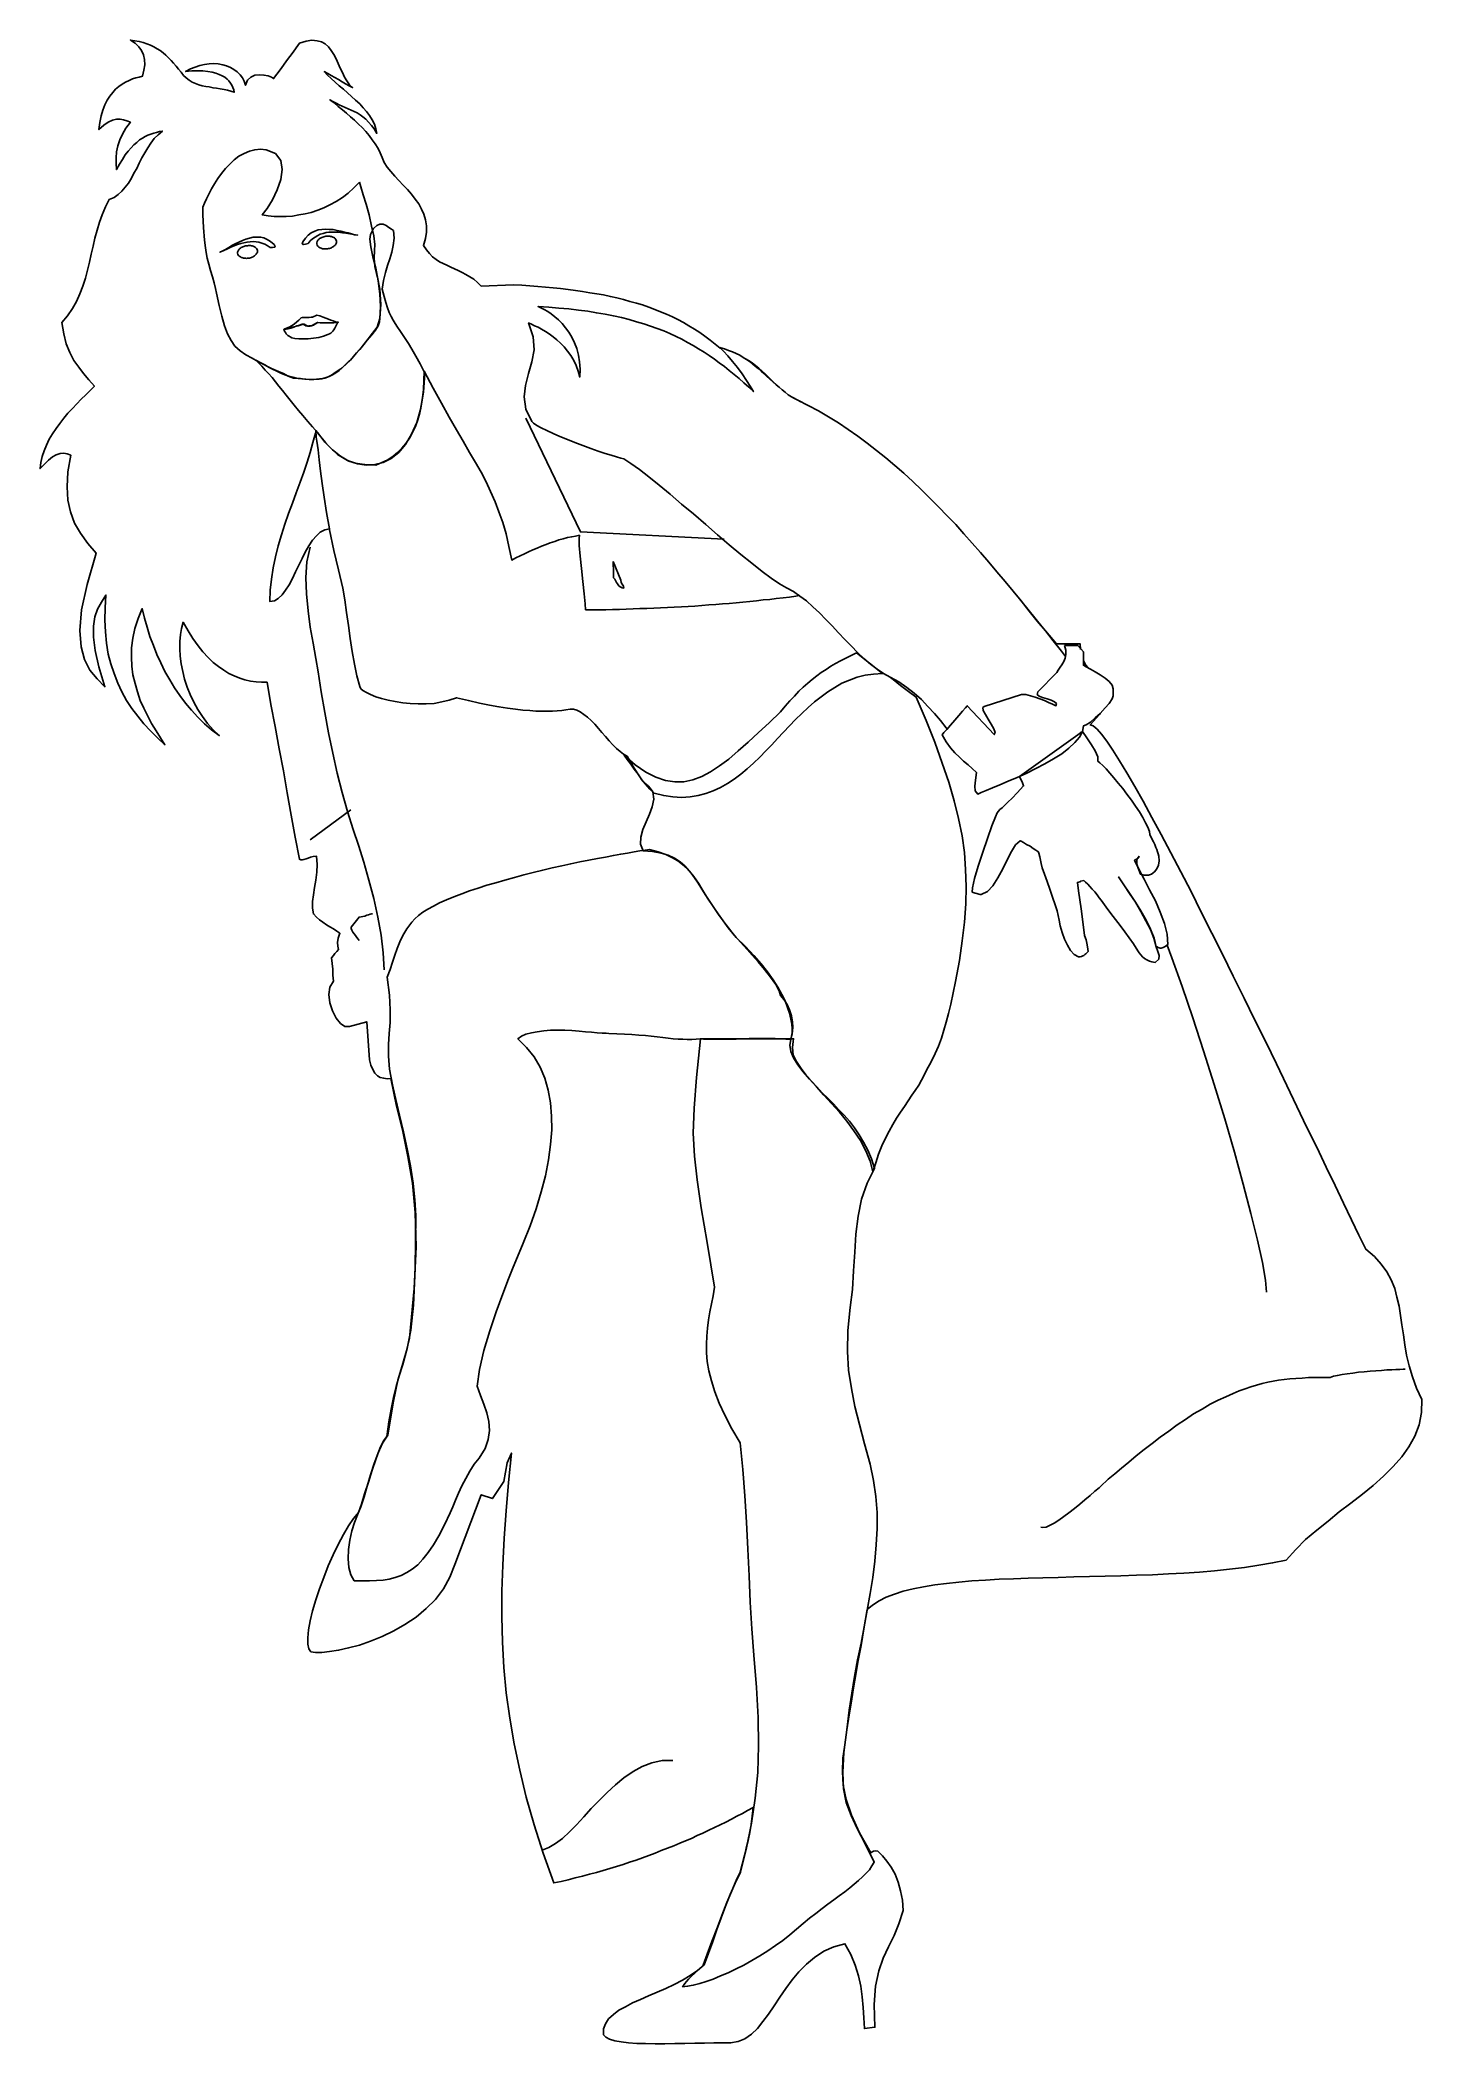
# Model space of a CAD drawing. Extents: x 137.57 to 138.53, y 60.03 to 61.42.
import ezdxf

# ---------------------------------------------------------------- set-up
doc = ezdxf.new("R2010")
doc.units = 0
doc.layers.get('0').update_dxf_attribs({"linetype": 'CONTINUOUS'})

msp = doc.modelspace()

# ---------------------------------------------------------------- linework, layer by layer
at = {"linetype": 'CONTINUOUS'}
for points in [[(138.0407, 61.2044), (138.0404, 61.2046), (138.0369, 61.2075), (138.0335, 61.2102), (138.0298, 61.213), (138.0262, 61.2155), (138.0225, 61.2179), (138.0187, 61.2202), (138.0149, 61.2224), (138.0111, 61.2244), (138.0073, 61.2264), (138.0033, 61.2282), (137.9991, 61.2299), (137.9951, 61.2315), (137.9909, 61.2331), (137.9866, 61.2346), (137.9824, 61.2359), (137.9778, 61.2371), (137.9735, 61.2384), (137.9689, 61.2395), (137.9644, 61.2404), (137.9596, 61.2415), (137.9549, 61.2424), (137.95, 61.2431), (137.9451, 61.2439), (137.9402, 61.2446), (137.9351, 61.2453), (137.9298, 61.2459), (137.9247, 61.2464), (137.9193, 61.247), (137.914, 61.2475), (137.9086, 61.2479), (137.9029, 61.2482), (137.8973, 61.2486), (137.8747, 61.2477), (137.8722, 61.2502), (137.8697, 61.2524), (137.8669, 61.2542), (137.8642, 61.2557), (137.8617, 61.2571), (137.8589, 61.2584), (137.8562, 61.2597), (137.8537, 61.2608), (137.8509, 61.2621), (137.8484, 61.2633), (137.8458, 61.2646), (137.8435, 61.2662), (137.8411, 61.268), (137.8389, 61.2702), (137.8368, 61.2728), (137.8348, 61.2757), (137.8362, 61.2806), (137.8369, 61.2851), (137.8369, 61.2895), (137.8362, 61.2937), (137.8351, 61.2975), (137.8335, 61.3011), (137.8315, 61.3048), (137.8291, 61.308), (137.8264, 61.3113), (137.8237, 61.3146), (137.8208, 61.3177), (137.8178, 61.3208), (137.8149, 61.3239), (137.8122, 61.327), (137.8097, 61.33), (137.8075, 61.3333), (137.8062, 61.3368), (137.8049, 61.34), (137.8033, 61.3431), (137.8013, 61.3462), (137.7993, 61.3491), (137.7971, 61.352), (137.7948, 61.3548), (137.7924, 61.3575), (137.7897, 61.36), (137.7869, 61.3626), (137.7842, 61.3651), (137.7815, 61.3675), (137.7786, 61.3699), (137.7757, 61.3722), (137.7729, 61.3746), (137.77, 61.3769), (137.772, 61.3757), (137.7742, 61.3744), (137.7764, 61.3733), (137.7784, 61.3724), (137.7806, 61.3715), (137.7826, 61.3706), (137.7848, 61.3697), (137.7868, 61.3688), (137.7889, 61.3677), (137.7909, 61.3664), (137.7929, 61.3649), (137.7949, 61.3633), (137.7968, 61.3613), (137.7988, 61.3591), (137.8006, 61.3566), (137.8024, 61.3535), (137.8017, 61.3568), (137.8008, 61.3599), (137.7993, 61.3629), (137.7975, 61.3659), (137.7953, 61.3686), (137.7931, 61.3713), (137.7906, 61.374), (137.7878, 61.3766), (137.7849, 61.3791), (137.7822, 61.3817), (137.7793, 61.3842), (137.7764, 61.3866), (137.7737, 61.3891), (137.7709, 61.3915), (137.7684, 61.3939), (137.766, 61.3964), (137.7686, 61.3951), (137.7709, 61.3937), (137.7735, 61.3922), (137.7759, 61.3908), (137.7784, 61.3893), (137.7808, 61.3879), (137.7833, 61.3866), (137.7857, 61.3853), (137.7835, 61.3873), (137.7817, 61.3899), (137.78, 61.3926), (137.7786, 61.3957), (137.7771, 61.3988), (137.7757, 61.402), (137.7742, 61.4051), (137.7728, 61.4082), (137.7709, 61.4109), (137.7691, 61.4135), (137.7668, 61.4155), (137.7642, 61.4171), (137.7611, 61.4178), (137.7575, 61.4182), (137.7535, 61.4175), (137.7488, 61.416), (137.7466, 61.4129), (137.7444, 61.4099), (137.7422, 61.4068), (137.7399, 61.4039), (137.7377, 61.4008), (137.7355, 61.3977), (137.7331, 61.3946), (137.7309, 61.3915), (137.7295, 61.3926), (137.7271, 61.3935), (137.7242, 61.394), (137.7209, 61.3942), (137.7179, 61.3939), (137.7151, 61.3926), (137.7128, 61.3904), (137.7115, 61.3869), (137.7106, 61.3897), (137.7093, 61.392), (137.7077, 61.3942), (137.7057, 61.3962), (137.7035, 61.3979), (137.7011, 61.3993), (137.6984, 61.4004), (137.6957, 61.4011), (137.6926, 61.4017), (137.6895, 61.4019), (137.6864, 61.4017), (137.6831, 61.4013), (137.6799, 61.4006), (137.6766, 61.3995), (137.6733, 61.3982), (137.67, 61.3964), (137.6744, 61.3968), (137.6784, 61.3968), (137.682, 61.3968), (137.6853, 61.3964), (137.6884, 61.3959), (137.6909, 61.3953), (137.6933, 61.3944), (137.6953, 61.3935), (137.6971, 61.3924), (137.6988, 61.3911), (137.7, 61.3899), (137.7011, 61.3884), (137.702, 61.3869), (137.7028, 61.3853), (137.7033, 61.3837), (137.7037, 61.382), (137.7013, 61.3828), (137.6989, 61.3835), (137.6966, 61.384), (137.694, 61.3844), (137.6915, 61.3848), (137.689, 61.3851), (137.6864, 61.3857), (137.684, 61.386), (137.6815, 61.3866), (137.6791, 61.3873), (137.6768, 61.3882), (137.6746, 61.3891), (137.6724, 61.3904), (137.6704, 61.392), (137.6686, 61.3937), (137.6668, 61.3959), (137.6651, 61.398), (137.6635, 61.4002), (137.6617, 61.4022), (137.66, 61.404), (137.6582, 61.406), (137.6562, 61.4077), (137.6544, 61.4093), (137.6524, 61.4109), (137.6502, 61.4122), (137.648, 61.4135), (137.6457, 61.4148), (137.6431, 61.4157), (137.6406, 61.4166), (137.6379, 61.4173), (137.6348, 61.4178), (137.6317, 61.4182), (137.635, 61.416), (137.6375, 61.4135), (137.6395, 61.4109), (137.6408, 61.4079), (137.6415, 61.4048), (137.6417, 61.4011), (137.6411, 61.3973), (137.6401, 61.3931), (137.6379, 61.3926), (137.6355, 61.392), (137.6331, 61.3913), (137.6308, 61.3902), (137.6284, 61.3891), (137.626, 61.3877), (137.6237, 61.386), (137.6215, 61.3842), (137.6195, 61.3819), (137.6175, 61.3793), (137.6157, 61.3766), (137.6141, 61.3733), (137.6126, 61.3697), (137.6115, 61.3657), (137.6106, 61.3611), (137.6099, 61.3562), (137.6133, 61.3593), (137.6164, 61.3613), (137.6193, 61.3628), (137.622, 61.3633), (137.6246, 61.3633), (137.627, 61.3629), (137.6293, 61.3622), (137.6317, 61.3613), (137.6286, 61.3571), (137.6262, 61.353), (137.6244, 61.349), (137.6231, 61.3448), (137.6222, 61.3408), (137.6219, 61.3366), (137.6219, 61.3326), (137.622, 61.3284), (137.6242, 61.3322), (137.6262, 61.3355), (137.6282, 61.3386), (137.6302, 61.3411), (137.6322, 61.3435), (137.6342, 61.3455), (137.6361, 61.3473), (137.638, 61.349), (137.6401, 61.3502), (137.6419, 61.3513), (137.6439, 61.3522), (137.6459, 61.353), (137.6479, 61.3537), (137.6499, 61.3542), (137.6519, 61.3548), (137.6539, 61.3551), (137.651, 61.3526), (137.6482, 61.3499), (137.6459, 61.3468), (137.6437, 61.3435), (137.6417, 61.34), (137.6397, 61.3366), (137.6379, 61.333), (137.6361, 61.3293), (137.6342, 61.3259), (137.6324, 61.3224), (137.6304, 61.3191), (137.6282, 61.3162), (137.6259, 61.3135), (137.6233, 61.3111), (137.6204, 61.3091), (137.6171, 61.3077), (137.6144, 61.3026), (137.6122, 61.2971), (137.6102, 61.2919), (137.6086, 61.2864), (137.6071, 61.2808), (137.6059, 61.2753), (137.6046, 61.2697), (137.6033, 61.2642), (137.6021, 61.2586), (137.6006, 61.2531), (137.5988, 61.2477), (137.5968, 61.2424), (137.5944, 61.2371), (137.5915, 61.2321), (137.5882, 61.2271), (137.5842, 61.2224), (137.5855, 61.2146), (137.5873, 61.2077), (137.5897, 61.2017), (137.5926, 61.1962), (137.5959, 61.1915), (137.5993, 61.187), (137.603, 61.1826), (137.6068, 61.1782), (137.6039, 61.1753), (137.6008, 61.1722), (137.5977, 61.1692), (137.5946, 61.1661), (137.5915, 61.1628), (137.5884, 61.1595), (137.5855, 61.1561), (137.5828, 61.1524), (137.5802, 61.149), (137.5777, 61.1452), (137.5755, 61.1415), (137.5735, 61.1375), (137.5719, 61.1335), (137.5706, 61.1295), (137.5697, 61.1253), (137.5691, 61.1212), (137.5721, 61.1242), (137.575, 61.127), (137.5777, 61.1292), (137.5804, 61.1308), (137.583, 61.1317), (137.5855, 61.1319), (137.5879, 61.1315), (137.5904, 61.1304), (137.5884, 61.119), (137.5879, 61.1086), (137.5884, 61.0993), (137.5902, 61.0912), (137.5931, 61.0833), (137.5971, 61.0763), (137.6022, 61.0693), (137.608, 61.0626), (137.6017, 61.0408), (137.5979, 61.0232), (137.5966, 61.009), (137.5975, 60.9977), (137.5999, 60.9888), (137.6037, 60.9815), (137.6086, 60.9754), (137.6141, 60.9699), (137.6099, 60.9837), (137.6073, 60.995), (137.6061, 61.0043), (137.6061, 61.0119), (137.6071, 61.0183), (137.609, 61.0237), (137.6117, 61.0286), (137.6148, 61.0335), (137.6142, 61.0246), (137.6141, 61.0161), (137.6144, 61.0079), (137.6151, 61.0001), (137.6164, 60.9926), (137.6182, 60.9857), (137.6204, 60.979), (137.623, 60.9725), (137.6259, 60.9664), (137.6291, 60.9605), (137.6328, 60.9548), (137.6368, 60.9495), (137.641, 60.9443), (137.6457, 60.9394), (137.6506, 60.9345), (137.6557, 60.9297), (137.6526, 60.9345), (137.6495, 60.9394), (137.6464, 60.9445), (137.6437, 60.9495), (137.641, 60.955), (137.6386, 60.9605), (137.6366, 60.9663), (137.635, 60.9721), (137.6335, 60.9781), (137.6328, 60.9843), (137.6324, 60.9904), (137.6326, 60.997), (137.6333, 61.0035), (137.6348, 61.0103), (137.637, 61.0172), (137.6399, 61.0241), (137.6415, 61.0175), (137.6433, 61.0112), (137.6453, 61.0048), (137.6477, 60.9986), (137.65, 60.9924), (137.6528, 60.9864), (137.6557, 60.9806), (137.659, 60.9748), (137.6622, 60.9692), (137.6659, 60.9639), (137.6699, 60.9586), (137.674, 60.9537), (137.6784, 60.9488), (137.6831, 60.9443), (137.688, 60.9401), (137.6933, 60.9361), (137.6891, 60.9401), (137.6851, 60.9445), (137.6817, 60.9492), (137.6784, 60.9541), (137.6757, 60.9592), (137.6731, 60.9645), (137.6711, 60.9697), (137.6693, 60.9752), (137.668, 60.9806), (137.667, 60.9859), (137.6662, 60.9912), (137.666, 60.9963), (137.666, 61.0014), (137.6664, 61.0061), (137.6671, 61.0104), (137.6682, 61.0146), (137.6717, 61.0086), (137.6751, 61.0034), (137.6786, 60.9984), (137.682, 60.9941), (137.6855, 60.9903), (137.6891, 60.9868), (137.6928, 60.9839), (137.6964, 60.9814), (137.7, 60.9792), (137.7037, 60.9774), (137.7075, 60.9759), (137.7111, 60.9748), (137.715, 60.9739), (137.7188, 60.9734), (137.7226, 60.9732), (137.7264, 60.973), (137.7291, 60.9577), (137.732, 60.9423), (137.7348, 60.927), (137.7377, 60.9117), (137.7404, 60.8963), (137.7431, 60.881), (137.746, 60.8656), (137.7488, 60.8503), (137.7499, 60.8499), (137.7509, 60.8499), (137.752, 60.8501), (137.7535, 60.8506), (137.7549, 60.8512), (137.7566, 60.8517), (137.7584, 60.8523), (137.7606, 60.8525), (137.7611, 60.8468), (137.7609, 60.8414), (137.7602, 60.8359), (137.7593, 60.8308), (137.7586, 60.8257), (137.7578, 60.821), (137.7578, 60.8165), (137.7586, 60.8125), (137.7606, 60.8103), (137.7628, 60.8083), (137.7651, 60.8067), (137.7675, 60.805), (137.77, 60.8036), (137.7724, 60.8021), (137.7748, 60.8006), (137.7769, 60.799), (137.7757, 60.7957), (137.7753, 60.7927), (137.7755, 60.7901), (137.7759, 60.7879), (137.7748, 60.7865), (137.7735, 60.785), (137.7724, 60.7836), (137.7711, 60.7821), (137.7715, 60.7781), (137.7719, 60.7741), (137.772, 60.7699), (137.7724, 60.7659), (137.77, 60.7617), (137.7693, 60.7565), (137.77, 60.7508), (137.7717, 60.7452), (137.7742, 60.7403), (137.7773, 60.7365), (137.7804, 60.7343), (137.7835, 60.7343), (137.7955, 60.7377), (137.7973, 60.7112), (137.7984, 60.7076), (137.7997, 60.7045), (137.8011, 60.7021), (137.8029, 60.7003), (137.8049, 60.699), (137.8073, 60.6985), (137.8097, 60.6981), (137.8122, 60.6983), (137.8162, 60.6792), (137.8204, 60.6616), (137.824, 60.6443), (137.8271, 60.6259), (137.8291, 60.6054), (137.8297, 60.5816), (137.8284, 60.5529), (137.8251, 60.5183), (137.8228, 60.5087), (137.8204, 60.5001), (137.818, 60.4923), (137.816, 60.4849), (137.814, 60.4772), (137.8124, 60.4692), (137.8108, 60.4603), (137.8095, 60.4502), (137.8071, 60.4471), (137.8046, 60.4418), (137.802, 60.4349), (137.7993, 60.4269), (137.7966, 60.4185), (137.794, 60.4105), (137.7918, 60.4033), (137.7898, 60.3976), (137.7864, 60.3934), (137.7828, 60.3883), (137.7793, 60.3822), (137.7757, 60.3754), (137.7722, 60.3682), (137.7688, 60.3605), (137.7657, 60.3525), (137.7628, 60.3447), (137.7602, 60.3369), (137.758, 60.3294), (137.7562, 60.3225), (137.7551, 60.3162), (137.7546, 60.3107), (137.7546, 60.3062), (137.7553, 60.3029), (137.7568, 60.3009), (137.7599, 60.3005), (137.7644, 60.3005), (137.7697, 60.3011), (137.776, 60.302), (137.7829, 60.3036), (137.7904, 60.3056), (137.7982, 60.3084), (137.8062, 60.3116), (137.8142, 60.3154), (137.822, 60.3198), (137.8297, 60.3249), (137.8366, 60.3309), (137.8431, 60.3373), (137.8486, 60.3445), (137.8531, 60.3527), (137.8566, 60.3614), (137.8749, 60.4098), (137.8826, 60.4071), (137.8904, 60.4189), (137.8927, 60.432), (137.8958, 60.4387), (137.8938, 60.4183), (137.892, 60.3987), (137.8907, 60.3796), (137.8897, 60.3611), (137.8891, 60.3429), (137.8891, 60.3253), (137.8895, 60.3076), (137.8906, 60.29), (137.8922, 60.2725), (137.8946, 60.2549), (137.8977, 60.2371), (137.9015, 60.2189), (137.906, 60.2002), (137.9115, 60.1811), (137.9178, 60.1613), (137.9251, 60.1407), (137.9302, 60.1418), (137.9351, 60.1429), (137.94, 60.1442), (137.9449, 60.1455), (137.9498, 60.1467), (137.9546, 60.148), (137.9593, 60.1493), (137.964, 60.1507), (137.9686, 60.1522), (137.9731, 60.1536), (137.9776, 60.1551), (137.9822, 60.1566), (137.9866, 60.1582), (137.9909, 60.1598), (137.9953, 60.1613), (137.9996, 60.1631), (138.0038, 60.1647), (138.0082, 60.1664), (138.0124, 60.1682), (138.0164, 60.1698), (138.0206, 60.1716), (138.0245, 60.1735), (138.0285, 60.1753), (138.0325, 60.1773), (138.0365, 60.1791), (138.0404, 60.1809), (138.0444, 60.1829), (138.0482, 60.1849), (138.052, 60.1869), (138.0558, 60.1889), (138.0594, 60.1909), (138.0633, 60.1929), (138.0625, 60.1869), (138.0618, 60.1813), (138.0609, 60.1756), (138.0598, 60.1702), (138.0585, 60.1647), (138.0573, 60.1593), (138.0558, 60.1538), (138.0544, 60.1482), (138.0507, 60.1406), (138.0473, 60.1326), (138.044, 60.1246), (138.0411, 60.1166), (138.0382, 60.1084), (138.0353, 60.1002), (138.0324, 60.092), (138.0293, 60.084), (138.0247, 60.08), (138.0196, 60.0766), (138.0142, 60.0733), (138.0086, 60.0704), (138.0027, 60.0675), (137.9967, 60.0649), (137.9907, 60.0624), (137.9851, 60.06), (137.9796, 60.0575), (137.9747, 60.0549), (137.9702, 60.0524), (137.9664, 60.0495), (137.9631, 60.0464), (137.9609, 60.0431), (137.9596, 60.0395), (137.9595, 60.0355), (137.9611, 60.0338), (137.9638, 60.0324), (137.9675, 60.0313), (137.9718, 60.0306), (137.9769, 60.0298), (137.9827, 60.0295), (137.9887, 60.0293), (137.9953, 60.0291), (138.002, 60.0291), (138.0089, 60.0293), (138.016, 60.0295), (138.0229, 60.0297), (138.0296, 60.0297), (138.036, 60.0298), (138.042, 60.0298), (138.0476, 60.0298), (138.0529, 60.0307), (138.0576, 60.0327), (138.062, 60.0358), (138.0662, 60.0398), (138.07, 60.0446), (138.074, 60.0498), (138.0778, 60.0555), (138.0818, 60.0615), (138.0858, 60.0675), (138.0902, 60.0735), (138.0949, 60.0791), (138.1002, 60.0844), (138.1058, 60.0891), (138.1122, 60.0933), (138.1191, 60.0964), (138.1269, 60.0986), (138.1309, 60.0911), (138.134, 60.0838), (138.1362, 60.0764), (138.1378, 60.0691), (138.1389, 60.0618), (138.1396, 60.0544), (138.14, 60.0471), (138.1403, 60.0397), (138.1476, 60.0407), (138.1471, 60.0564), (138.148, 60.0691), (138.1503, 60.0797), (138.1534, 60.0886), (138.1571, 60.0964), (138.1609, 60.1042), (138.1643, 60.1124), (138.1673, 60.1216), (138.1667, 60.1287), (138.1654, 60.1353), (138.1638, 60.1413), (138.1616, 60.1467), (138.1589, 60.1516), (138.156, 60.1558), (138.1529, 60.1596), (138.1496, 60.1627), (138.148, 60.1629), (138.1467, 60.1627), (138.1458, 60.1622), (138.1447, 60.1616), (138.1369, 60.1755), (138.1313, 60.1876), (138.1276, 60.1985), (138.1256, 60.2084), (138.1251, 60.2178), (138.1254, 60.2271), (138.1267, 60.2365), (138.1282, 60.2469), (138.1298, 60.2573), (138.1313, 60.2667), (138.1327, 60.276), (138.1343, 60.2853), (138.136, 60.2949), (138.138, 60.3053), (138.14, 60.3169), (138.1423, 60.3302), (138.146, 60.3333), (138.1505, 60.3362), (138.1554, 60.3387), (138.1611, 60.3409), (138.1673, 60.3429), (138.1742, 60.3445), (138.1814, 60.346), (138.1891, 60.3473), (138.1972, 60.3483), (138.2058, 60.3493), (138.2149, 60.3502), (138.2242, 60.3507), (138.2338, 60.3513), (138.2436, 60.3516), (138.2538, 60.352), (138.2641, 60.3523), (138.2747, 60.3525), (138.2854, 60.3529), (138.2963, 60.3531), (138.3072, 60.3533), (138.3181, 60.3536), (138.329, 60.354), (138.34, 60.3543), (138.351, 60.3549), (138.3618, 60.3554), (138.3725, 60.3562), (138.383, 60.3571), (138.3934, 60.3582), (138.4038, 60.3594), (138.4136, 60.3609), (138.4232, 60.3625), (138.4327, 60.3645), (138.4392, 60.3718), (138.4461, 60.3787), (138.4538, 60.3852), (138.4616, 60.3916), (138.4694, 60.398), (138.4774, 60.404), (138.4854, 60.4102), (138.4928, 60.4163), (138.5001, 60.4227), (138.5067, 60.4293), (138.5127, 60.436), (138.5176, 60.4431), (138.5218, 60.4505), (138.5247, 60.4583), (138.5263, 60.4669), (138.5267, 60.4758), (138.523, 60.4838), (138.5201, 60.4916), (138.5178, 60.4991), (138.5161, 60.5065), (138.5148, 60.5138), (138.5138, 60.5207), (138.5128, 60.5276), (138.5119, 60.5341), (138.5108, 60.5405), (138.5094, 60.5467), (138.5078, 60.5529), (138.5054, 60.5587), (138.5023, 60.5643), (138.4985, 60.5696), (138.4938, 60.5749), (138.4878, 60.58), (138.483, 60.5898), (138.4778, 60.6005), (138.4723, 60.612), (138.4665, 60.6243), (138.4603, 60.637), (138.4538, 60.6507), (138.447, 60.6645), (138.4401, 60.6789), (138.433, 60.6936), (138.4258, 60.7085), (138.4185, 60.7238), (138.411, 60.7388), (138.4036, 60.7541), (138.3959, 60.7694), (138.3885, 60.7845), (138.3812, 60.7992), (138.3738, 60.8137), (138.3667, 60.8279), (138.3596, 60.8417), (138.3527, 60.8548), (138.346, 60.8676), (138.3396, 60.8794), (138.3336, 60.8905), (138.3278, 60.9008), (138.3223, 60.9103), (138.3172, 60.9186), (138.3125, 60.9259), (138.3083, 60.9321), (138.3047, 60.937), (138.3016, 60.9406), (138.2989, 60.9428), (138.2969, 60.9435), (138.3032, 60.9508), (138.3038, 60.9515), (138.3038, 60.9515)], [(137.7904, 61.3197), (137.7915, 61.3164), (137.7931, 61.311), (137.7951, 61.3044), (137.7971, 61.297), (137.7989, 61.2893), (137.8004, 61.2824), (137.8011, 61.2766), (137.8009, 61.2724), (137.8006, 61.2671), (137.8011, 61.2613), (137.8022, 61.2564), (137.8029, 61.2539), (137.8046, 61.2455), (137.8053, 61.235), (137.8046, 61.2253), (137.8028, 61.2191), (137.7995, 61.215), (137.7964, 61.211), (137.7935, 61.2071), (137.7906, 61.2037), (137.7878, 61.2004), (137.7851, 61.1975), (137.7824, 61.195), (137.7798, 61.1924), (137.7775, 61.1904), (137.7751, 61.1886), (137.7728, 61.187), (137.7706, 61.1857), (137.7684, 61.1846), (137.7664, 61.1839), (137.7644, 61.1833), (137.7626, 61.1832), (137.7589, 61.183), (137.7557, 61.183), (137.7526, 61.1832), (137.7497, 61.1835), (137.7469, 61.1839), (137.7442, 61.1846), (137.7415, 61.1853), (137.7388, 61.1862), (137.736, 61.1873), (137.7333, 61.1886), (137.7302, 61.1901), (137.7271, 61.1917), (137.7237, 61.1935), (137.72, 61.1955), (137.716, 61.1977), (137.7117, 61.2001), (137.7077, 61.2028), (137.7042, 61.2061), (137.7015, 61.2099), (137.6991, 61.2146), (137.697, 61.2202), (137.6951, 61.2268), (137.6933, 61.2342), (137.6915, 61.2428), (137.6908, 61.2461), (137.6897, 61.2499), (137.6886, 61.2541), (137.6873, 61.2584), (137.686, 61.2628), (137.685, 61.2671), (137.6842, 61.271), (137.6837, 61.2742), (137.6831, 61.2795), (137.6824, 61.2882), (137.6819, 61.297), (137.682, 61.3024), (137.6831, 61.3051), (137.6844, 61.3082), (137.686, 61.3115), (137.6879, 61.3151), (137.69, 61.3186), (137.6922, 61.3222), (137.6948, 61.3257), (137.6977, 61.3291), (137.7006, 61.3322), (137.7037, 61.3351), (137.7069, 61.3377), (137.7106, 61.3397), (137.7142, 61.3413), (137.7179, 61.3422), (137.7219, 61.3426), (137.7259, 61.3422), (137.7322, 61.3395), (137.7359, 61.3348), (137.7368, 61.3286), (137.7359, 61.3215), (137.7335, 61.3144), (137.7302, 61.3075), (137.7266, 61.3015), (137.7231, 61.297), (137.7271, 61.2964), (137.7313, 61.296), (137.7355, 61.2959), (137.7397, 61.296), (137.744, 61.2962), (137.7484, 61.297), (137.7528, 61.2977), (137.7571, 61.2988), (137.7615, 61.3002), (137.7658, 61.302), (137.77, 61.304), (137.7744, 61.3064), (137.7786, 61.3091), (137.7826, 61.3122), (137.7866, 61.3159), (137.7904, 61.3197)], [(137.7186, 61.1964), (137.7208, 61.1942), (137.7229, 61.1921), (137.7251, 61.1895), (137.7275, 61.187), (137.7299, 61.1842), (137.7322, 61.1813), (137.7346, 61.1784), (137.7371, 61.1753), (137.7397, 61.1721), (137.7424, 61.1686), (137.7453, 61.1652), (137.7482, 61.1615), (137.7513, 61.1579), (137.7546, 61.1539), (137.7578, 61.1501), (137.7615, 61.1459), (137.7664, 61.1395), (137.7717, 61.1341), (137.7773, 61.1297), (137.7831, 61.1264), (137.7891, 61.1244), (137.7951, 61.1235), (137.8011, 61.1239), (137.8069, 61.1253), (137.8124, 61.1282), (137.8177, 61.1324), (137.8224, 61.1379), (137.8266, 61.145), (137.8302, 61.1532), (137.8329, 61.163), (137.8349, 61.1742), (137.8358, 61.1872), (137.8326, 61.1937), (137.8295, 61.1992), (137.8268, 61.2039), (137.8244, 61.2079), (137.8222, 61.2113), (137.8202, 61.2142), (137.8184, 61.217), (137.8168, 61.2193), (137.8151, 61.2217), (137.8137, 61.2241), (137.8124, 61.2266), (137.8111, 61.2293), (137.8098, 61.2326), (137.8088, 61.2362), (137.8075, 61.2404), (137.8062, 61.2455), (137.8071, 61.2515), (137.8084, 61.257), (137.8098, 61.2619), (137.8115, 61.2666), (137.8128, 61.2711), (137.8138, 61.2759), (137.8144, 61.2808), (137.814, 61.2862), (137.8126, 61.2871), (137.8108, 61.2884), (137.8089, 61.2897), (137.8068, 61.2906), (137.8046, 61.2906), (137.8024, 61.2897), (137.8002, 61.2875), (137.798, 61.2835), (137.7977, 61.2802), (137.7984, 61.275), (137.7998, 61.268), (137.8017, 61.26), (137.8033, 61.2513), (137.8046, 61.2422), (137.8051, 61.2335), (137.8046, 61.2251), (137.8044, 61.2228), (137.8033, 61.2202), (137.8015, 61.2172), (137.7991, 61.2139), (137.7958, 61.2101), (137.7924, 61.2059), (137.7884, 61.2013), (137.7842, 61.1964), (137.7815, 61.1937), (137.7788, 61.1912), (137.7764, 61.1891), (137.774, 61.1875), (137.7717, 61.1862), (137.7695, 61.1851), (137.7673, 61.1842), (137.7651, 61.1837), (137.7628, 61.1833), (137.7606, 61.1832), (137.7582, 61.183), (137.7559, 61.183), (137.7533, 61.1832), (137.7506, 61.1833), (137.7479, 61.1837), (137.7448, 61.1839), (137.7411, 61.1853), (137.7377, 61.187), (137.7344, 61.1884), (137.7311, 61.1899), (137.7279, 61.1913), (137.7248, 61.193), (137.7217, 61.1946), (137.7186, 61.1964)], [(137.7313, 61.2766), (137.7289, 61.2786), (137.7266, 61.28), (137.7242, 61.2811), (137.7219, 61.2817), (137.7193, 61.2817), (137.7168, 61.2815), (137.7142, 61.281), (137.7117, 61.2802), (137.7093, 61.2793), (137.7068, 61.2781), (137.7044, 61.277), (137.702, 61.2757), (137.6999, 61.2744), (137.6977, 61.2731), (137.6957, 61.272), (137.6937, 61.2711), (137.6964, 61.2724), (137.6989, 61.2735), (137.7013, 61.2746), (137.7037, 61.2755), (137.706, 61.2764), (137.7082, 61.2771), (137.7104, 61.2777), (137.7126, 61.2782), (137.7148, 61.2784), (137.7168, 61.2786), (137.7188, 61.2784), (137.7208, 61.2781), (137.7228, 61.2775), (137.7248, 61.2768), (137.7266, 61.2757), (137.7286, 61.2744), (137.7302, 61.2744), (137.7317, 61.2746), (137.732, 61.2751), (137.7313, 61.2766)], [(137.7513, 61.2784), (137.7531, 61.281), (137.7549, 61.283), (137.7571, 61.2846), (137.7595, 61.2857), (137.7618, 61.2866), (137.7644, 61.287), (137.7669, 61.2871), (137.7695, 61.287), (137.7722, 61.2868), (137.7749, 61.2862), (137.7775, 61.2857), (137.78, 61.2851), (137.7826, 61.2846), (137.7849, 61.2839), (137.7871, 61.2833), (137.7893, 61.283), (137.7864, 61.2835), (137.7837, 61.2839), (137.7811, 61.2844), (137.7786, 61.2846), (137.776, 61.285), (137.7737, 61.285), (137.7715, 61.2851), (137.7693, 61.285), (137.7673, 61.2848), (137.7653, 61.2842), (137.7633, 61.2837), (137.7615, 61.2828), (137.7597, 61.2817), (137.758, 61.2804), (137.7564, 61.279), (137.7549, 61.2771), (137.7531, 61.2768), (137.7515, 61.2764), (137.7508, 61.277), (137.7513, 61.2784)], [(138.1978, 60.9406), (138.1971, 60.9415), (138.1931, 60.9465), (138.1889, 60.9514), (138.1843, 60.9563), (138.1798, 60.961), (138.1749, 60.9654), (138.1698, 60.9695), (138.1643, 60.9734), (138.1583, 60.9765), (138.1536, 60.979), (138.1491, 60.9821), (138.1445, 60.9855), (138.14, 60.9894), (138.1356, 60.9937), (138.1313, 60.9981), (138.1269, 61.0026), (138.1223, 61.0074), (138.118, 61.0121), (138.1136, 61.0166), (138.1093, 61.0212), (138.1047, 61.0254), (138.1002, 61.0294), (138.0956, 61.0328), (138.0911, 61.0359), (138.0864, 61.0384), (138.0814, 61.0413), (138.0758, 61.0452), (138.0695, 61.0499), (138.0624, 61.0555), (138.0547, 61.0617), (138.0467, 61.0684), (138.0385, 61.0753), (138.0304, 61.0824), (138.022, 61.0897), (138.0136, 61.0966), (138.0058, 61.1035), (137.9982, 61.1097), (137.9909, 61.1155), (137.9844, 61.1206), (137.9786, 61.1248), (137.9736, 61.1279), (137.9716, 61.1284), (137.9686, 61.1292), (137.9649, 61.1304), (137.9606, 61.1317), (137.9558, 61.1333), (137.9507, 61.1352), (137.9453, 61.1372), (137.9398, 61.1392), (137.9346, 61.1413), (137.9293, 61.1433), (137.9246, 61.1455), (137.9202, 61.1475), (137.9164, 61.1493), (137.9133, 61.151), (137.9111, 61.1526), (137.9098, 61.1539), (137.9057, 61.1624), (137.9046, 61.1708), (137.9055, 61.1788), (137.9077, 61.187), (137.91, 61.1952), (137.9115, 61.2035), (137.9109, 61.2126), (137.9077, 61.2221), (137.9097, 61.2213), (137.9118, 61.2202), (137.9142, 61.2191), (137.9167, 61.2179), (137.9193, 61.2162), (137.922, 61.2146), (137.9246, 61.2126), (137.9273, 61.2104), (137.9298, 61.2081), (137.9324, 61.2055), (137.9347, 61.2026), (137.9369, 61.1995), (137.9389, 61.1962), (137.9406, 61.1926), (137.942, 61.1888), (137.9431, 61.1846), (137.9433, 61.1901), (137.9429, 61.1952), (137.9422, 61.1999), (137.9411, 61.2044), (137.9395, 61.2084), (137.9377, 61.2122), (137.9356, 61.2157), (137.9333, 61.2188), (137.9309, 61.2217), (137.9284, 61.2242), (137.9258, 61.2264), (137.9233, 61.2284), (137.9209, 61.2301), (137.9184, 61.2315), (137.9162, 61.2326), (137.9142, 61.2335), (137.9217, 61.233), (137.9287, 61.2324), (137.9356, 61.2319), (137.9422, 61.231), (137.9487, 61.2302), (137.9547, 61.2291), (137.9607, 61.2282), (137.9664, 61.227), (137.972, 61.2259), (137.9773, 61.2244), (137.9824, 61.223), (137.9875, 61.2215), (137.9922, 61.2199), (137.9967, 61.2182), (138.0013, 61.2166), (138.0056, 61.2148), (138.0098, 61.2128), (138.0138, 61.2108), (138.0178, 61.2086), (138.0216, 61.2064), (138.0255, 61.2042), (138.0293, 61.2019), (138.0327, 61.1995), (138.0364, 61.197), (138.0398, 61.1944), (138.0433, 61.1919), (138.0467, 61.1891), (138.05, 61.1864), (138.0535, 61.1835), (138.0567, 61.1806), (138.0602, 61.1777), (138.0634, 61.1746), (138.0613, 61.1782), (138.0587, 61.1822), (138.0556, 61.1868), (138.0524, 61.1912), (138.0489, 61.1955), (138.0456, 61.1993), (138.0427, 61.2026), (138.0402, 61.205), (138.0433, 61.2042), (138.0462, 61.2031), (138.0489, 61.2022), (138.0515, 61.201), (138.054, 61.1997), (138.0564, 61.1982), (138.0587, 61.1968), (138.0611, 61.1952), (138.0629, 61.1937), (138.0647, 61.1922), (138.0667, 61.1906), (138.0687, 61.1888), (138.0707, 61.187), (138.0727, 61.1851), (138.0749, 61.1832), (138.0769, 61.1813), (138.0791, 61.1793), (138.0813, 61.1775), (138.0834, 61.1757), (138.0854, 61.1741), (138.0876, 61.1724), (138.0898, 61.171), (138.092, 61.1697), (138.0942, 61.1686), (138.1014, 61.165), (138.1085, 61.1612), (138.1154, 61.157), (138.1223, 61.1528), (138.1291, 61.1482), (138.1358, 61.1437), (138.1423, 61.1388), (138.1487, 61.1337), (138.1551, 61.1286), (138.1614, 61.1233), (138.1676, 61.1179), (138.1738, 61.1123), (138.1798, 61.1064), (138.1858, 61.1006), (138.1918, 61.0946), (138.1978, 61.0884), (138.2036, 61.0823), (138.2092, 61.0759), (138.2151, 61.0695), (138.2209, 61.063), (138.2265, 61.0564), (138.2322, 61.0497), (138.2378, 61.043), (138.2434, 61.0363), (138.2489, 61.0294), (138.2545, 61.0224), (138.2601, 61.0155), (138.2658, 61.0086), (138.2712, 61.0017), (138.2769, 60.9946), (138.2798, 60.991), (138.2798, 60.9915)], [(137.738, 61.2177), (137.7386, 61.2164), (137.7393, 61.2155), (137.7397, 61.2146), (137.7402, 61.2141), (137.7409, 61.2135), (137.7417, 61.213), (137.7424, 61.2124), (137.7435, 61.2119), (137.7457, 61.2113), (137.7484, 61.211), (137.7515, 61.211), (137.7549, 61.2111), (137.7586, 61.2115), (137.7622, 61.2121), (137.7655, 61.213), (137.7686, 61.2141), (137.7697, 61.2146), (137.7706, 61.2151), (137.7713, 61.2157), (137.772, 61.2164), (137.7728, 61.2173), (137.7735, 61.2186), (137.7744, 61.2204), (137.7755, 61.2226), (137.7737, 61.2224), (137.7719, 61.2222), (137.77, 61.2221), (137.7684, 61.2221), (137.7668, 61.2221), (137.7651, 61.2221), (137.7633, 61.2222), (137.7613, 61.2224), (137.7573, 61.2202), (137.7564, 61.2201), (137.7557, 61.2201), (137.7551, 61.2199), (137.7546, 61.2199), (137.754, 61.2201), (137.7533, 61.2202), (137.7526, 61.2206), (137.7515, 61.2212), (137.75, 61.2208), (137.748, 61.2202), (137.746, 61.2197), (137.7439, 61.2191), (137.7419, 61.2188), (137.74, 61.2182), (137.7388, 61.2179), (137.738, 61.2177)], [(137.752, 61.2259), (137.7533, 61.2259), (137.7544, 61.2259), (137.7555, 61.2259), (137.7569, 61.2261), (137.7578, 61.2262), (137.7589, 61.2266), (137.7599, 61.227), (137.7608, 61.2275), (137.7631, 61.227), (137.7653, 61.2262), (137.7671, 61.2255), (137.7689, 61.2248), (137.7706, 61.2241), (137.7722, 61.2235), (137.7738, 61.223), (137.7759, 61.2226), (137.774, 61.2224), (137.7726, 61.2222), (137.7715, 61.2221), (137.7702, 61.2221), (137.7688, 61.2221), (137.7669, 61.2221), (137.7646, 61.2222), (137.7615, 61.2224), (137.7599, 61.2215), (137.7586, 61.2206), (137.7573, 61.2201), (137.7562, 61.2199), (137.7553, 61.2199), (137.7542, 61.2201), (137.7533, 61.2206), (137.7522, 61.2213), (137.7508, 61.2212), (137.7489, 61.2206), (137.7471, 61.2201), (137.7449, 61.2193), (137.7429, 61.2186), (137.7411, 61.2181), (137.7395, 61.2177), (137.7382, 61.2177), (137.7422, 61.2195), (137.7451, 61.2212), (137.7471, 61.2228), (137.7484, 61.2241), (137.7493, 61.225), (137.75, 61.2257), (137.7509, 61.2259), (137.752, 61.2259)], [(138.0569, 61.1979), (138.0576, 61.1975), (138.0604, 61.1959), (138.0627, 61.1942), (138.0649, 61.1926), (138.0673, 61.1908), (138.0695, 61.1888), (138.0718, 61.1866), (138.0742, 61.1842), (138.0767, 61.1817), (138.0796, 61.179), (138.0805, 61.1781), (138.0805, 61.1781)], [(137.7604, 61.143), (137.7602, 61.1475), (137.7626, 61.1446), (137.7648, 61.1419), (137.7669, 61.1393), (137.7691, 61.137), (137.7711, 61.1348), (137.7733, 61.1328), (137.7753, 61.131), (137.7775, 61.1295), (137.7798, 61.1281), (137.7822, 61.1268), (137.7849, 61.1259), (137.7877, 61.125), (137.7908, 61.1244), (137.7942, 61.1239), (137.7978, 61.1237), (137.8018, 61.1235), (137.806, 61.1253), (137.81, 61.1273), (137.8137, 61.1297), (137.8169, 61.1324), (137.8198, 61.1353), (137.8226, 61.1386), (137.8251, 61.1422), (137.8273, 61.1462), (137.8293, 61.1504), (137.8309, 61.155), (137.8322, 61.1597), (137.8333, 61.165), (137.8342, 61.1704), (137.8348, 61.1761), (137.8351, 61.1822), (137.8353, 61.1886), (137.8415, 61.177), (137.8473, 61.1664), (137.8527, 61.1568), (137.8577, 61.1481), (137.8624, 61.1401), (137.8667, 61.1324), (137.8709, 61.1253), (137.8747, 61.1186), (137.8782, 61.1119), (137.8813, 61.1052), (137.8844, 61.0982), (137.8871, 61.0913), (137.8897, 61.0837), (137.892, 61.0759), (137.894, 61.0672), (137.896, 61.0577), (137.8989, 61.0592), (137.9018, 61.0606), (137.9047, 61.0621), (137.9077, 61.0635), (137.9107, 61.0648), (137.9137, 61.0661), (137.9167, 61.0673), (137.9198, 61.0686), (137.9227, 61.0697), (137.9258, 61.0706), (137.9287, 61.0717), (137.9316, 61.0724), (137.9346, 61.0733), (137.9375, 61.0739), (137.9402, 61.0744), (137.9429, 61.075), (137.9426, 61.073), (137.9427, 61.0679), (137.9435, 61.0604), (137.9444, 61.0519), (137.9453, 61.0428), (137.9462, 61.0344), (137.9469, 61.0275), (137.9471, 61.0233), (137.9518, 61.0233), (137.9564, 61.0233), (137.9611, 61.0233), (137.9658, 61.0235), (137.9706, 61.0235), (137.9753, 61.0237), (137.98, 61.0239), (137.9847, 61.0241), (137.9895, 61.0241), (137.9944, 61.0244), (137.9991, 61.0246), (138.0038, 61.0248), (138.0086, 61.025), (138.0135, 61.0254), (138.0182, 61.0255), (138.0229, 61.0259), (138.0276, 61.0263), (138.0325, 61.0266), (138.0373, 61.027), (138.042, 61.0273), (138.0467, 61.0277), (138.0515, 61.0281), (138.0562, 61.0286), (138.0609, 61.029), (138.0655, 61.0295), (138.0702, 61.0301), (138.0747, 61.0304), (138.0793, 61.031), (138.084, 61.0315), (138.0885, 61.0321), (138.0929, 61.0328), (138.0953, 61.0332), (138.0953, 61.033)], [(138.0903, 61.1706), (138.0943, 61.1686), (138.0964, 61.1675), (138.0964, 61.1675)], [(137.9058, 61.1562), (137.9436, 61.0773), (138.0431, 61.0723)], [(137.7599, 61.1457), (137.7582, 61.1392), (137.7564, 61.1324), (137.7542, 61.1255), (137.7519, 61.1186), (137.7493, 61.1117), (137.7466, 61.1044), (137.744, 61.0973), (137.7413, 61.0901), (137.7388, 61.0826), (137.7364, 61.0752), (137.7342, 61.0677), (137.7322, 61.0601), (137.7306, 61.0524), (137.7295, 61.0446), (137.7286, 61.0368), (137.7284, 61.029), (137.7315, 61.0295), (137.7342, 61.0312), (137.7369, 61.0337), (137.7393, 61.0368), (137.7417, 61.0406), (137.744, 61.045), (137.7462, 61.0495), (137.7484, 61.0543), (137.7508, 61.0588), (137.7529, 61.0633), (137.7553, 61.0677), (137.7578, 61.0715), (137.7606, 61.0746), (137.7633, 61.0772), (137.7664, 61.0788), (137.7698, 61.0793), (137.7677, 61.0908), (137.766, 61.1013), (137.7646, 61.1108), (137.7635, 61.1193), (137.7626, 61.1272), (137.7618, 61.1341), (137.7609, 61.1402), (137.7599, 61.1457)], [(138.1585, 60.9763), (138.1602, 60.975), (138.1654, 60.9708), (138.1709, 60.9666), (138.1763, 60.9626), (138.1831, 60.9465), (138.1891, 60.9314), (138.1943, 60.917), (138.1989, 60.9037), (138.2025, 60.8908), (138.2056, 60.8786), (138.208, 60.8666), (138.2096, 60.855), (138.2105, 60.8432), (138.2109, 60.8314), (138.2107, 60.8194), (138.2098, 60.8068), (138.2082, 60.7937), (138.2062, 60.7801), (138.2034, 60.7656), (138.2003, 60.7499), (138.1987, 60.7434), (138.1971, 60.7374), (138.1954, 60.7318), (138.1938, 60.7263), (138.1918, 60.7208), (138.1894, 60.7156), (138.1867, 60.7099), (138.1834, 60.7041), (138.1818, 60.7007), (138.18, 60.6972), (138.178, 60.6938), (138.1756, 60.6901), (138.1732, 60.6867), (138.1707, 60.6829), (138.1682, 60.679), (138.1654, 60.675), (138.1627, 60.6709), (138.16, 60.6665), (138.1574, 60.6618), (138.1549, 60.6569), (138.1525, 60.6516), (138.1502, 60.6459), (138.1482, 60.64), (138.1463, 60.6336), (138.1443, 60.641), (138.1414, 60.6483), (138.1376, 60.6554), (138.1331, 60.6621), (138.1282, 60.6687), (138.1231, 60.675), (138.1176, 60.681), (138.1123, 60.6869), (138.1071, 60.6925), (138.1022, 60.6978), (138.0978, 60.703), (138.0942, 60.7079), (138.0913, 60.7127), (138.0894, 60.717), (138.0887, 60.7214), (138.0893, 60.7254), (138.0902, 60.7294), (138.0907, 60.7336), (138.0905, 60.7377), (138.0898, 60.7419), (138.0885, 60.7459), (138.0869, 60.7497), (138.0847, 60.753), (138.0822, 60.7559), (138.0813, 60.7592), (138.0789, 60.7636), (138.0753, 60.7687), (138.0711, 60.7739), (138.0667, 60.7792), (138.0625, 60.7839), (138.0591, 60.7877), (138.0567, 60.7903), (138.0502, 60.7977), (138.0445, 60.8048), (138.0396, 60.8114), (138.0355, 60.8177), (138.0316, 60.8234), (138.0284, 60.8288), (138.0253, 60.8337), (138.0222, 60.8383), (138.0191, 60.8421), (138.016, 60.8457), (138.0126, 60.8486), (138.0087, 60.8512), (138.0044, 60.8532), (137.9995, 60.8546), (137.9936, 60.8557), (137.9871, 60.8561), (137.9853, 60.8608), (137.9855, 60.8657), (137.9869, 60.871), (137.9891, 60.8763), (137.9915, 60.8816), (137.9933, 60.8868), (137.9944, 60.8919), (137.9938, 60.897), (137.9918, 60.8997), (137.9904, 60.9012), (137.9893, 60.9021), (137.9882, 60.9032), (137.9866, 60.9048), (137.9842, 60.9081), (137.9809, 60.9135), (137.976, 60.9217), (137.9735, 60.9232), (137.9711, 60.925), (137.9686, 60.9272), (137.966, 60.9297), (137.9635, 60.9325), (137.9609, 60.9354), (137.9584, 60.9383), (137.956, 60.941), (137.9535, 60.9439), (137.9509, 60.9465), (137.9484, 60.9488), (137.946, 60.9508), (137.9435, 60.9525), (137.9411, 60.9537), (137.9387, 60.9543), (137.9364, 60.9543), (137.9335, 60.9539), (137.9306, 60.9535), (137.9275, 60.9532), (137.9242, 60.953), (137.9206, 60.953), (137.9167, 60.953), (137.9127, 60.953), (137.9084, 60.9534), (137.9037, 60.9537), (137.8986, 60.9543), (137.8931, 60.955), (137.8871, 60.9561), (137.8806, 60.9572), (137.8737, 60.9586), (137.866, 60.9603), (137.8578, 60.9623), (137.8527, 60.9606), (137.8475, 60.9594), (137.8422, 60.9584), (137.8366, 60.9581), (137.8311, 60.9581), (137.8257, 60.9583), (137.8204, 60.9588), (137.8153, 60.9597), (137.8104, 60.9606), (137.8058, 60.9617), (137.8018, 60.963), (137.7982, 60.9645), (137.7953, 60.9659), (137.7929, 60.9674), (137.7913, 60.9686), (137.7906, 60.9701), (137.7886, 60.9775), (137.7869, 60.9855), (137.7855, 60.9943), (137.784, 61.0034), (137.7828, 61.0124), (137.7815, 61.0214), (137.7802, 61.0301), (137.7789, 61.0383), (137.776, 61.051), (137.7728, 61.0644), (137.7697, 61.0786), (137.7695, 61.0795), (137.7695, 61.0793)], [(137.7562, 61.0666), (137.754, 61.0566), (137.7533, 61.0457), (137.7537, 61.0343), (137.7548, 61.0226), (137.7564, 61.0112), (137.7584, 61.0001), (137.7602, 60.9895), (137.7618, 60.9803), (137.764, 60.9663), (137.7664, 60.9521), (137.7691, 60.9379), (137.7719, 60.9239), (137.7751, 60.9101), (137.7784, 60.8966), (137.7822, 60.8835), (137.7862, 60.871), (137.7898, 60.8601), (137.7935, 60.8483), (137.7969, 60.8359), (137.8004, 60.8232), (137.8031, 60.8103), (137.8055, 60.7977), (137.8069, 60.7854), (137.8075, 60.7736)], [(137.9662, 61.0568), (137.9662, 61.0544), (137.9664, 61.0512), (137.9666, 61.0479), (137.9666, 61.0455), (137.9673, 61.0446), (137.9678, 61.0435), (137.9686, 61.0423), (137.9693, 61.0412), (137.9702, 61.0399), (137.9711, 61.0392), (137.9724, 61.0384), (137.9736, 61.0383), (137.9733, 61.0397), (137.9726, 61.041), (137.9718, 61.0423), (137.9715, 61.0437), (137.9662, 61.0568)], [(138.2901, 60.9957), (138.2898, 60.9997), (138.2734, 60.9997), (138.2683, 61.0057), (138.2634, 61.0117), (138.2585, 61.0177), (138.2536, 61.0237), (138.2487, 61.0297), (138.2458, 61.0334), (138.2458, 61.0334)], [(138.2791, 60.9986), (138.2883, 60.9986), (138.2921, 60.9941), (138.2921, 60.9848), (138.2941, 60.9837), (138.2971, 60.9821), (138.3003, 60.9803), (138.3038, 60.9783), (138.3072, 60.9759), (138.31, 60.9735), (138.312, 60.971), (138.3127, 60.9685), (138.3127, 60.9637), (138.312, 60.9615), (138.31, 60.9584), (138.3072, 60.9552), (138.3038, 60.9515), (138.3003, 60.9483), (138.2971, 60.9454), (138.2941, 60.9435), (138.2921, 60.9428), (138.2914, 60.9388), (138.2894, 60.935), (138.2861, 60.9312), (138.282, 60.9274), (138.2771, 60.9235), (138.2714, 60.9199), (138.2654, 60.9165), (138.2591, 60.9132), (138.2525, 60.9099), (138.2462, 60.907), (138.24, 60.9045), (138.2341, 60.9019), (138.2291, 60.8999), (138.2247, 60.8981), (138.2212, 60.8966), (138.2189, 60.8955), (138.2171, 60.8977), (138.2169, 60.901), (138.2174, 60.9052), (138.218, 60.9105), (138.2151, 60.9132), (138.2122, 60.9157), (138.2091, 60.9183), (138.2062, 60.921), (138.2031, 60.9241), (138.2, 60.9277), (138.1971, 60.9317), (138.1942, 60.9366), (138.1954, 60.9381), (138.1974, 60.9404), (138.2, 60.9434), (138.2029, 60.9468), (138.2058, 60.9501), (138.2083, 60.953), (138.2103, 60.9554), (138.2116, 60.9568), (138.2303, 60.9368), (138.2309, 60.9383), (138.23, 60.9408), (138.2283, 60.9441), (138.2262, 60.9474), (138.2242, 60.9508), (138.2227, 60.9535), (138.2223, 60.9555), (138.2234, 60.9563), (138.2492, 60.9646), (138.2521, 60.9645), (138.2554, 60.9637), (138.2587, 60.9628), (138.262, 60.9615), (138.2651, 60.9603), (138.268, 60.959), (138.2707, 60.9579), (138.2731, 60.9568), (138.2734, 60.9584), (138.2721, 60.9595), (138.2698, 60.9606), (138.2669, 60.9615), (138.2638, 60.9624), (138.2614, 60.9635), (138.2601, 60.9646), (138.2605, 60.9663), (138.2738, 60.9797), (138.2747, 60.9815), (138.276, 60.9834), (138.2772, 60.9852), (138.2785, 60.9874), (138.2794, 60.9897), (138.28, 60.9924), (138.28, 60.9954), (138.2791, 60.9986)], [(138.1349, 60.9935), (138.1311, 60.9917), (138.1274, 60.9897), (138.1238, 60.9879), (138.1203, 60.9861), (138.1171, 60.9841), (138.1138, 60.9819), (138.1105, 60.9797), (138.1074, 60.9775), (138.1042, 60.975), (138.1011, 60.9725), (138.098, 60.9697), (138.0949, 60.9668), (138.0918, 60.9635), (138.0887, 60.9601), (138.0854, 60.9565), (138.0822, 60.9525), (138.0744, 60.945), (138.0669, 60.9381), (138.0598, 60.9314), (138.0529, 60.9254), (138.0464, 60.9197), (138.04, 60.915), (138.0338, 60.911), (138.0276, 60.9077), (138.0215, 60.9054), (138.0153, 60.9041), (138.0091, 60.9039), (138.0025, 60.905), (137.9958, 60.9072), (137.9889, 60.9108), (137.9815, 60.9159), (137.9738, 60.9225), (137.976, 60.9195), (137.9784, 60.9163), (137.9809, 60.9128), (137.9835, 60.9094), (137.986, 60.9057), (137.9887, 60.9023), (137.9916, 60.899), (137.9946, 60.8961), (138.0013, 60.8945), (138.0076, 60.8936), (138.0136, 60.8932), (138.0196, 60.8936), (138.0251, 60.8945), (138.0305, 60.8959), (138.0356, 60.8977), (138.0407, 60.9001), (138.0455, 60.9028), (138.0502, 60.9059), (138.0547, 60.9094), (138.0591, 60.913), (138.0634, 60.917), (138.0678, 60.921), (138.072, 60.9254), (138.0762, 60.9297), (138.0802, 60.9341), (138.0844, 60.9385), (138.0885, 60.9428), (138.0927, 60.9472), (138.0971, 60.9514), (138.1014, 60.9555), (138.1058, 60.9594), (138.1103, 60.963), (138.1151, 60.9664), (138.1198, 60.9695), (138.1247, 60.9723), (138.13, 60.9746), (138.1354, 60.9765), (138.1409, 60.9779), (138.1467, 60.9786), (138.1529, 60.979), (138.1349, 60.9935)], [(138.2921, 60.9879), (138.2938, 60.985), (138.2954, 60.983), (138.2954, 60.983)], [(138.2914, 60.9388), (138.2945, 60.9345), (138.2976, 60.9297), (138.3003, 60.9254), (138.302, 60.9214), (138.3021, 60.9183), (138.3036, 60.9172), (138.3056, 60.9154), (138.3078, 60.913), (138.3105, 60.9101), (138.3132, 60.9068), (138.3163, 60.9032), (138.3194, 60.8994), (138.3223, 60.8954), (138.3254, 60.8912), (138.3283, 60.8872), (138.3309, 60.8832), (138.3332, 60.8794), (138.3352, 60.8757), (138.3367, 60.8725), (138.3378, 60.8697), (138.3381, 60.8674), (138.3396, 60.8646), (138.3407, 60.8625), (138.3416, 60.8605), (138.3423, 60.8586), (138.343, 60.857), (138.3434, 60.8556), (138.344, 60.8541), (138.3443, 60.8525), (138.3445, 60.8492), (138.3441, 60.8463), (138.343, 60.8437), (138.3414, 60.8417), (138.3394, 60.8401), (138.3371, 60.8392), (138.3343, 60.8392), (138.3316, 60.8401), (138.33, 60.8441), (138.3292, 60.847), (138.3292, 60.8492), (138.3294, 60.8506), (138.33, 60.8516), (138.3305, 60.8519), (138.3307, 60.8521), (138.3305, 60.8523), (138.3307, 60.8519), (138.3301, 60.8512), (138.3289, 60.8505), (138.3276, 60.8497), (138.3305, 60.8434), (138.3341, 60.8365), (138.338, 60.8292), (138.342, 60.8216), (138.3454, 60.8137), (138.3483, 60.8059), (138.3501, 60.7985), (138.3505, 60.7912), (138.3487, 60.7899), (138.3474, 60.7892), (138.3461, 60.7888), (138.3452, 60.7888), (138.3445, 60.789), (138.3438, 60.7892), (138.3432, 60.7896), (138.3425, 60.7897), (138.3411, 60.7957), (138.3387, 60.8019), (138.3356, 60.8081), (138.332, 60.8145), (138.3281, 60.8206), (138.3241, 60.8268), (138.3201, 60.8326), (138.3165, 60.8381), (138.3201, 60.8325), (138.3241, 60.8266), (138.3281, 60.8205), (138.332, 60.8141), (138.3354, 60.8077), (138.3385, 60.8016), (138.3409, 60.7956), (138.3425, 60.7897), (138.3436, 60.7863), (138.3445, 60.7836), (138.3443, 60.781), (138.3418, 60.7788), (138.3396, 60.7792), (138.3378, 60.7797), (138.336, 60.7807), (138.3345, 60.7816), (138.3331, 60.7828), (138.3318, 60.7841), (138.3307, 60.7854), (138.3298, 60.7868), (138.3269, 60.7916), (138.3238, 60.7959), (138.3207, 60.8001), (138.3176, 60.8045), (138.3143, 60.8086), (138.3111, 60.8128), (138.3078, 60.8172), (138.3045, 60.8219), (138.3031, 60.8237), (138.3016, 60.8257), (138.3, 60.8277), (138.2981, 60.8296), (138.2965, 60.8314), (138.2951, 60.833), (138.2936, 60.8345), (138.2923, 60.8356), (138.2903, 60.8352), (138.29, 60.835), (138.2896, 60.8348), (138.288, 60.8343), (138.2887, 60.8285), (138.2905, 60.8159), (138.2921, 60.8032), (138.2929, 60.7974), (138.294, 60.7945), (138.2945, 60.7921), (138.2949, 60.7896), (138.2954, 60.7863), (138.2947, 60.7856), (138.2938, 60.7848), (138.2931, 60.7843), (138.2923, 60.7837), (138.2916, 60.7834), (138.2907, 60.783), (138.2898, 60.7828), (138.2887, 60.7828), (138.2858, 60.7843), (138.2832, 60.787), (138.2811, 60.7907), (138.2791, 60.795), (138.2774, 60.7996), (138.2761, 60.8041), (138.2752, 60.8081), (138.2747, 60.8114), (138.274, 60.8145), (138.2725, 60.8188), (138.2707, 60.8241), (138.2689, 60.8296), (138.2669, 60.835), (138.2651, 60.8401), (138.2636, 60.8443), (138.2629, 60.8474), (138.262, 60.8521), (138.2612, 60.8545), (138.2609, 60.8552), (138.2609, 60.8554), (138.2605, 60.8557), (138.2592, 60.8566), (138.2574, 60.8579), (138.2551, 60.8594), (138.2527, 60.8606), (138.2505, 60.8619), (138.2489, 60.8628), (138.2482, 60.8632), (138.2451, 60.8603), (138.2422, 60.8557), (138.2392, 60.8499), (138.2362, 60.8436), (138.2329, 60.8374), (138.2294, 60.8319), (138.2256, 60.8279), (138.2212, 60.8259), (138.2205, 60.8259), (138.2196, 60.8261), (138.2189, 60.8263), (138.2182, 60.8265), (138.2172, 60.8268), (138.2165, 60.827), (138.2158, 60.8274), (138.2151, 60.8276), (138.2152, 60.8306), (138.2167, 60.837), (138.2192, 60.8456), (138.2223, 60.8552), (138.2256, 60.8648), (138.2287, 60.8734), (138.2311, 60.8797), (138.2323, 60.8826), (138.2332, 60.8837), (138.2343, 60.8848), (138.2358, 60.8861), (138.2374, 60.8877), (138.2398, 60.8899), (138.2427, 60.8928), (138.2463, 60.8965), (138.2507, 60.9012), (138.2496, 60.9039), (138.2478, 60.9075), (138.2478, 60.9077), (138.2914, 60.9388)], [(138.2901, 60.9379), (138.29, 60.9383), (138.2901, 60.9379)], [(137.7564, 60.8637), (137.7844, 60.8846)], [(137.9915, 60.857), (137.9975, 60.8554), (138.0027, 60.8536), (138.0073, 60.8514), (138.0111, 60.8492), (138.0144, 60.8466), (138.0175, 60.8439), (138.0202, 60.8408), (138.0227, 60.8374), (138.0251, 60.8337), (138.0278, 60.8296), (138.0305, 60.8252), (138.0336, 60.8203), (138.0373, 60.8148), (138.0413, 60.8092), (138.046, 60.8028), (138.0516, 60.7961), (138.058, 60.7899), (138.0638, 60.7837), (138.0689, 60.7779), (138.0733, 60.7723), (138.0771, 60.7668), (138.0804, 60.7616), (138.0831, 60.7567), (138.0854, 60.7521), (138.0871, 60.7476), (138.0885, 60.7436), (138.0894, 60.7396), (138.09, 60.7361), (138.0902, 60.7328), (138.0902, 60.7301), (138.0898, 60.7276), (138.0893, 60.7254), (138.086, 60.7257), (138.0824, 60.7259), (138.0785, 60.7261), (138.0742, 60.7261), (138.0698, 60.7261), (138.0653, 60.7261), (138.0605, 60.7261), (138.056, 60.7259), (138.0515, 60.7257), (138.0469, 60.7257), (138.0427, 60.7256), (138.0387, 60.7256), (138.0351, 60.7256), (138.0318, 60.7256), (138.0289, 60.7257), (138.0267, 60.7259), (138.0238, 60.7256), (138.0207, 60.7254), (138.0176, 60.7254), (138.0145, 60.7256), (138.0113, 60.7257), (138.0078, 60.7259), (138.0044, 60.7263), (138.0007, 60.7267), (137.9967, 60.7272), (137.9927, 60.7276), (137.9886, 60.7281), (137.984, 60.7285), (137.9793, 60.7288), (137.9742, 60.7292), (137.9689, 60.7294), (137.9633, 60.7296), (137.9613, 60.7297), (137.9586, 60.7299), (137.9551, 60.7301), (137.9513, 60.7305), (137.9471, 60.7308), (137.9426, 60.7312), (137.9377, 60.7316), (137.9327, 60.7318), (137.9278, 60.7318), (137.9229, 60.7318), (137.9182, 60.7314), (137.9137, 60.7308), (137.9097, 60.7301), (137.9058, 60.729), (137.9027, 60.7278), (137.9002, 60.7259), (137.9062, 60.7199), (137.9115, 60.7134), (137.9157, 60.7063), (137.9189, 60.6987), (137.9213, 60.6903), (137.9229, 60.6816), (137.9236, 60.6723), (137.9238, 60.6627), (137.9229, 60.6525), (137.9215, 60.6419), (137.9193, 60.631), (137.9164, 60.6198), (137.9129, 60.6081), (137.9087, 60.5963), (137.904, 60.5843), (137.8987, 60.572), (137.8969, 60.5676), (137.8937, 60.5596), (137.8897, 60.5492), (137.8851, 60.5367), (137.8807, 60.5234), (137.8767, 60.5098), (137.8737, 60.4967), (137.872, 60.4851), (137.8744, 60.4787), (137.8767, 60.4725), (137.8787, 60.4665), (137.88, 60.4605), (137.8806, 60.4543), (137.8797, 60.4482), (137.8775, 60.4418), (137.8735, 60.4352), (137.87, 60.4309), (137.8669, 60.4262), (137.8642, 60.4211), (137.8615, 60.416), (137.8591, 60.4109), (137.8571, 60.406), (137.8551, 60.4014), (137.8533, 60.3972), (137.8493, 60.3889), (137.8455, 60.3814), (137.8418, 60.3751), (137.838, 60.3698), (137.8344, 60.3651), (137.8308, 60.3613), (137.8269, 60.3582), (137.8233, 60.3558), (137.8193, 60.3538), (137.8153, 60.3525), (137.8111, 60.3514), (137.8068, 60.3507), (137.8022, 60.3503), (137.7973, 60.3502), (137.7922, 60.3502), (137.7868, 60.3502), (137.7844, 60.3543), (137.7831, 60.3594), (137.7826, 60.3654), (137.7829, 60.3718), (137.7838, 60.3783), (137.7851, 60.3847), (137.7869, 60.3905), (137.7891, 60.3958), (137.7915, 60.4014), (137.7937, 60.4083), (137.7958, 60.4158), (137.798, 60.4236), (137.8006, 60.4314), (137.8033, 60.4389), (137.8064, 60.4456), (137.81, 60.4512), (137.8137, 60.4736), (137.8171, 60.4892), (137.8206, 60.5007), (137.8235, 60.5112), (137.826, 60.5238), (137.828, 60.5412), (137.8291, 60.5669), (137.8295, 60.6034), (137.8289, 60.6143), (137.8277, 60.6258), (137.8258, 60.6378), (137.8235, 60.6496), (137.8209, 60.6614), (137.8182, 60.673), (137.8157, 60.6838), (137.8133, 60.6939), (137.8113, 60.7048), (137.8106, 60.7139), (137.8106, 60.7219), (137.8111, 60.7296), (137.8117, 60.7372), (137.8118, 60.7459), (137.8113, 60.7561), (137.8097, 60.7687), (137.8117, 60.7739), (137.8133, 60.779), (137.8149, 60.7839), (137.8166, 60.7885), (137.8184, 60.793), (137.8206, 60.7976), (137.8233, 60.8021), (137.8268, 60.8068), (137.8288, 60.809), (137.8313, 60.8114), (137.8344, 60.8136), (137.8378, 60.8157), (137.8418, 60.8179), (137.846, 60.8201), (137.8508, 60.8223), (137.8558, 60.8243), (137.8613, 60.8263), (137.8667, 60.8285), (137.8727, 60.8303), (137.8787, 60.8323), (137.8849, 60.8341), (137.8913, 60.8359), (137.8978, 60.8377), (137.9044, 60.8396), (137.9109, 60.8412), (137.9175, 60.8428), (137.924, 60.8443), (137.9306, 60.8457), (137.9369, 60.8472), (137.9431, 60.8485), (137.9493, 60.8497), (137.9553, 60.8508), (137.9609, 60.8519), (137.9664, 60.853), (137.9715, 60.8539), (137.9762, 60.8546), (137.9807, 60.8554), (137.9847, 60.8561), (137.9884, 60.8566), (137.9915, 60.857)], [(137.7902, 60.7941), (137.7895, 60.795), (137.7886, 60.7961), (137.7877, 60.7974), (137.7868, 60.7987), (137.7858, 60.7999), (137.7851, 60.8012), (137.7848, 60.8023), (137.7846, 60.8032), (137.7902, 60.8103), (137.7917, 60.8105), (137.7929, 60.8107), (137.7942, 60.811), (137.7955, 60.8116), (137.7968, 60.8119), (137.7978, 60.8123), (137.7988, 60.8125), (137.7995, 60.8126)], [(138.419, 60.5503), (138.4183, 60.5585), (138.4161, 60.5707), (138.4127, 60.5863), (138.4081, 60.6047), (138.4029, 60.625), (138.3967, 60.6472), (138.39, 60.6705), (138.3827, 60.6941), (138.3754, 60.7176), (138.368, 60.7405), (138.3605, 60.7621), (138.3534, 60.7819), (138.3501, 60.7909)], [(138.0933, 60.7101), (138.0965, 60.7052), (138.1, 60.7007), (138.1036, 60.6965), (138.1074, 60.6925), (138.1111, 60.6885), (138.1151, 60.6847), (138.1189, 60.6807), (138.1225, 60.6769), (138.1263, 60.6729), (138.13, 60.6687), (138.1334, 60.6641), (138.1367, 60.6594), (138.1398, 60.6543), (138.1427, 60.6487), (138.1453, 60.6427), (138.1474, 60.636), (138.1422, 60.6258), (138.1383, 60.6147), (138.136, 60.6029), (138.1345, 60.5905), (138.1336, 60.578), (138.1329, 60.5651), (138.132, 60.5521), (138.1305, 60.5396), (138.1289, 60.5236), (138.1287, 60.5092), (138.1294, 60.4961), (138.1313, 60.4834), (138.1336, 60.4711), (138.1369, 60.4585), (138.1403, 60.4452), (138.1443, 60.4309), (138.1467, 60.4198), (138.1482, 60.4087), (138.1491, 60.3974), (138.1491, 60.3863), (138.1485, 60.3751), (138.1476, 60.3638), (138.1462, 60.3525), (138.1443, 60.3413), (138.1423, 60.3298), (138.1402, 60.3183), (138.138, 60.3069), (138.1356, 60.2953), (138.1334, 60.2838), (138.1316, 60.2722), (138.1298, 60.2605), (138.1285, 60.2487), (138.1262, 60.2311), (138.1253, 60.2173), (138.1258, 60.206), (138.1278, 60.1964), (138.1311, 60.1875), (138.1354, 60.1784), (138.1409, 60.1678), (138.1472, 60.1551), (138.1456, 60.1526), (138.1438, 60.1498), (138.1416, 60.1475), (138.1391, 60.1449), (138.1363, 60.1424), (138.1333, 60.1398), (138.1302, 60.1373), (138.1267, 60.1346), (138.1229, 60.1318), (138.1191, 60.1291), (138.1151, 60.126), (138.1111, 60.1229), (138.1067, 60.1196), (138.1023, 60.1162), (138.098, 60.1126), (138.0934, 60.1087), (138.0887, 60.1047), (138.0838, 60.1009), (138.0787, 60.0973), (138.0735, 60.0937), (138.068, 60.0902), (138.0624, 60.0869), (138.0569, 60.0838), (138.0515, 60.0811), (138.046, 60.0784), (138.0407, 60.0762), (138.0356, 60.074), (138.0307, 60.0724), (138.0262, 60.0709), (138.0218, 60.0698), (138.0178, 60.0691), (138.0144, 60.0687), (138.0149, 60.0697), (138.0158, 60.0709), (138.0171, 60.0724), (138.0185, 60.074), (138.0206, 60.076), (138.0229, 60.0782), (138.0256, 60.0807), (138.0287, 60.0837), (138.0315, 60.0913), (138.0347, 60.1), (138.0382, 60.1089), (138.0416, 60.1182), (138.0451, 60.1271), (138.0484, 60.1353), (138.0515, 60.1424), (138.0542, 60.1482), (138.0587, 60.1651), (138.0622, 60.1822), (138.0647, 60.1995), (138.0664, 60.2173), (138.0669, 60.2358), (138.0667, 60.2555), (138.0656, 60.2762), (138.0638, 60.2985), (138.0624, 60.3169), (138.0613, 60.3353), (138.0604, 60.3536), (138.0596, 60.3722), (138.0587, 60.3907), (138.0576, 60.4091), (138.0562, 60.4274), (138.0542, 60.4458), (138.0484, 60.4556), (138.0436, 60.4649), (138.0398, 60.4734), (138.0367, 60.4812), (138.0344, 60.4887), (138.0325, 60.4956), (138.0315, 60.5021), (138.0309, 60.5083), (138.0309, 60.5141), (138.0311, 60.5198), (138.0316, 60.5254), (138.0324, 60.5311), (138.0333, 60.5365), (138.0344, 60.5421), (138.0355, 60.5478), (138.0364, 60.5538), (138.0313, 60.5847), (138.0273, 60.6087), (138.0244, 60.628), (138.0225, 60.6445), (138.0218, 60.6605), (138.0224, 60.6779), (138.024, 60.699), (138.0267, 60.7259), (138.0913, 60.7259), (138.0909, 60.7241), (138.0905, 60.7198), (138.0909, 60.7145), (138.0933, 60.7101)], [(138.515, 60.4969), (138.5136, 60.4969), (138.5114, 60.4967), (138.5087, 60.4967), (138.5058, 60.4965), (138.5023, 60.4963), (138.4987, 60.496), (138.4947, 60.4958), (138.4907, 60.4954), (138.4867, 60.4951), (138.4827, 60.4947), (138.4787, 60.4941), (138.4748, 60.4936), (138.4714, 60.4931), (138.4681, 60.4925), (138.4654, 60.492), (138.463, 60.4912), (138.4578, 60.4912), (138.4529, 60.4911), (138.4481, 60.4911), (138.4438, 60.4907), (138.4394, 60.4905), (138.4352, 60.4901), (138.4312, 60.4898), (138.4274, 60.4892), (138.4236, 60.4885), (138.4198, 60.4878), (138.4159, 60.4869), (138.4121, 60.4858), (138.4081, 60.4847), (138.4041, 60.4832), (138.4001, 60.4818), (138.3958, 60.48), (138.3907, 60.4778), (138.3854, 60.4754), (138.38, 60.4725), (138.3743, 60.4692), (138.3685, 60.4658), (138.3629, 60.462), (138.357, 60.4582), (138.3512, 60.454), (138.3454, 60.4498), (138.3398, 60.4454), (138.3341, 60.4412), (138.3287, 60.4369), (138.3236, 60.4325), (138.3185, 60.4283), (138.3138, 60.4243), (138.3092, 60.4205), (138.3076, 60.4191), (138.3056, 60.4171), (138.3031, 60.4147), (138.3, 60.4122), (138.2967, 60.4092), (138.2932, 60.4063), (138.2896, 60.4033), (138.286, 60.4002), (138.2821, 60.3972), (138.2785, 60.3947), (138.2751, 60.3922), (138.2718, 60.3902), (138.2687, 60.3885), (138.2662, 60.3874), (138.2641, 60.3871), (138.2625, 60.3873)], [(137.9171, 60.1635), (137.9217, 60.1653), (137.9264, 60.168), (137.9311, 60.1716), (137.936, 60.1762), (137.9409, 60.1811), (137.946, 60.1865), (137.9511, 60.1922), (137.9566, 60.1978), (137.962, 60.2035), (137.9678, 60.2087), (137.9736, 60.2136), (137.98, 60.218), (137.9864, 60.2215), (137.9931, 60.224), (138.0002, 60.2255), (138.0075, 60.2256)]]:
    msp.add_lwpolyline(points, dxfattribs=at)
for points in [[(137.706, 61.2704, 0.146638), (137.7067, 61.2689, 0.107152), (137.7085, 61.2676, 0.076793), (137.7107, 61.267, 0.063797), (137.7135, 61.267, 0.063797), (137.7162, 61.2678, 0.076793), (137.7181, 61.269, 0.107152), (137.7195, 61.2707, 0.146638), (137.7197, 61.2723, 0.146638), (137.719, 61.2738, 0.107152), (137.7173, 61.2751, 0.076793), (137.715, 61.2757, 0.063797), (137.7122, 61.2756, 0.063797), (137.7096, 61.2749, 0.076793), (137.7076, 61.2737, 0.107152), (137.7063, 61.272, 0.146638)], [(137.7608, 61.2769, 0.146638), (137.7615, 61.2754, 0.107152), (137.7633, 61.2741, 0.076793), (137.7655, 61.2735, 0.063797), (137.7683, 61.2735, 0.063797), (137.771, 61.2743, 0.076793), (137.773, 61.2755, 0.107152), (137.7743, 61.2772, 0.146638), (137.7745, 61.2788, 0.146638), (137.7739, 61.2803, 0.107152), (137.7721, 61.2816, 0.076793), (137.7699, 61.2822, 0.063797), (137.7671, 61.2822, 0.063797), (137.7644, 61.2814, 0.076793), (137.7624, 61.2802, 0.107152), (137.7611, 61.2785, 0.146638)]]:
    msp.add_lwpolyline(points, format="xyb", close=True)

doc.saveas('drawing.dxf')
